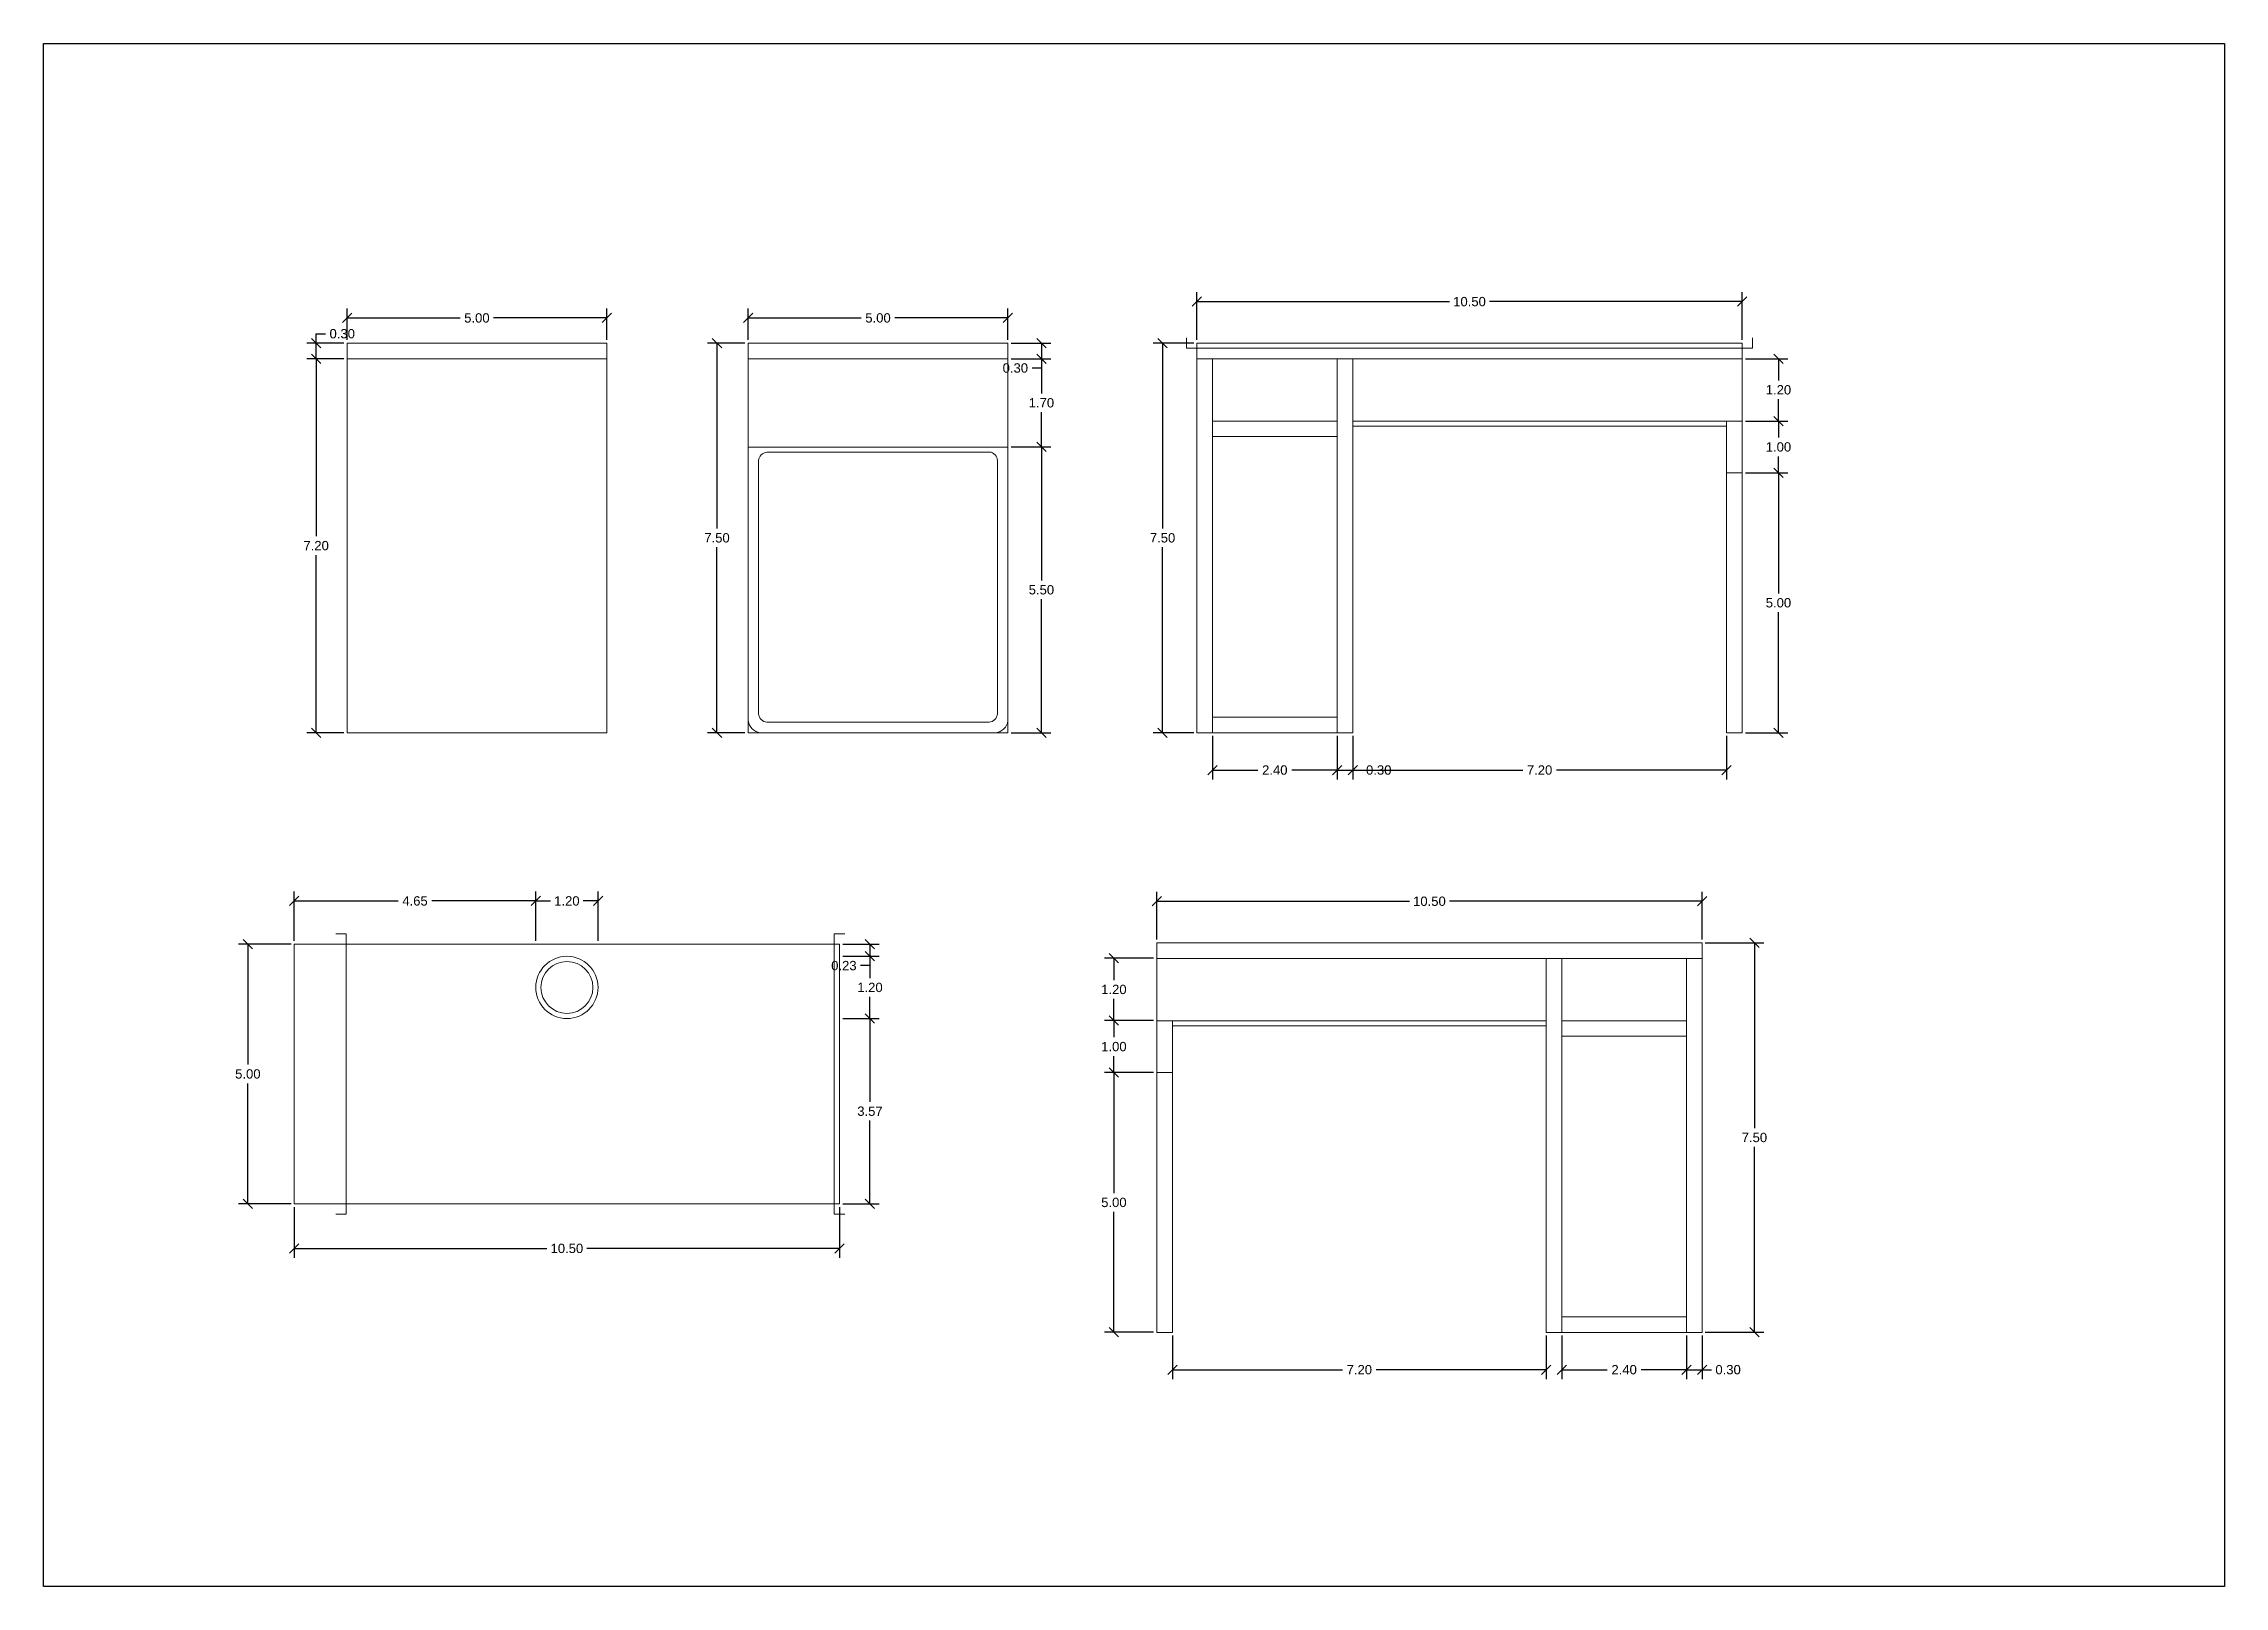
# Model space of a CAD drawing. Header units: centimetres. Extents: x -239 to 1959, y -161 to 626.
# Drawn here: x 314.11 to 356.11, y 596.29 to 625.99 of the extents above; entities that cross this region are included whole.
import ezdxf

# ---------------------------------------------------------------- set-up
doc = ezdxf.new("R2010")
doc.units = ezdxf.units.CM
doc.header["$MEASUREMENT"] = 0
doc.layers.add('linee prospetti', color=1, linetype='Continuous', lineweight=18)
doc.layers.add('quote', color=7, linetype='Continuous', lineweight=5)
doc.styles.get("Standard").update_dxf_attribs({"font": 'Arial.ttf'})
doc.dimstyles.new('quote', dxfattribs={"dimtxt": 0.18, "dimasz": 0.18, "dimexe": 0.18, "dimexo": 0.0625, "dimgap": 0.09, "dimtad": 0, "dimtih": 1, "dimtoh": 1, "dimzin": 0, "dimdsep": 46, "dimtxsty": 'Standard', "dimblk": 'OBLIQUE', "dimblk1": 'OBLIQUE', "dimblk2": 'OBLIQUE', "dimcen": 0.09, "dimadec": 0, "dimazin": 0, "dimtfac": 1, "dimtofl": 0, "dimtmove": 0, "dimatfit": 3, "dimldrblk": 'OBLIQUE', "dimfxl": 1, "dimtolj": 1, "dimtzin": 0, "dimarcsym": 0})
doc.dimstyles.get("Standard").update_dxf_attribs({"dimtxt": 0.18, "dimasz": 0.18, "dimexe": 0.18, "dimexo": 0.0625, "dimgap": 0.09, "dimtad": 0, "dimtih": 1, "dimtoh": 1, "dimdec": 4, "dimzin": 0, "dimdsep": 46, "dimtxsty": 'Standard', "dimcen": 0.09, "dimadec": 0, "dimazin": 0, "dimtfac": 1, "dimtdec": 4, "dimtofl": 0, "dimtmove": 0, "dimatfit": 3, "dimfxl": 1, "dimtolj": 1, "dimtzin": 0, "dimarcsym": 0})

msp = doc.modelspace()

# ---------------------------------------------------------------- blocks, each defined once
blk = doc.blocks.new('_Oblique')
at = {"color": 0, "linetype": 'ByBlock', "lineweight": -2}
blk.add_line((-0.5, -0.5), (0.5, 0.5), dxfattribs=at)
blk = doc.blocks.new('*D515')
at = {"color": 0, "lineweight": -2, "transparency": 16777216}
for p, q in [((319.893, 619.927), (319.18, 619.927)), ((319.36, 619.927), (319.36, 616.508)), ((319.36, 612.727), (319.36, 616.146)), ((319.893, 612.727), (319.18, 612.727))]:
    blk.add_line(p, q, dxfattribs=at)
at = {"layer": 'Defpoints', "color": 0, "transparency": 16777216}
for p in [(319.36, 619.927), (319.956, 619.927), (319.956, 612.727)]:
    blk.add_point(p, dxfattribs=at)
at = {"color": 0, "lineweight": -2, "transparency": 16777216, "xscale": 0.18, "yscale": 0.18, "zscale": 0.18}
for p, rotation in [((319.36, 619.927), 90), ((319.36, 612.727), 270)]:
    blk.add_blockref('_Oblique', p, dxfattribs=dict(at, rotation=rotation))
at = {"color": 0, "transparency": 16777216, "insert": (319.36, 616.327), "char_height": 0.18, "attachment_point": 5}
blk.add_mtext('\\A1;7.20', dxfattribs=at)
blk = doc.blocks.new('*D516')
at = {"color": 0, "lineweight": -2, "transparency": 16777216}
for p, q in [((319.956, 620.289), (319.956, 620.891)), ((324.956, 620.289), (324.956, 620.891)), ((319.956, 620.711), (322.134, 620.711)), ((324.956, 620.711), (322.778, 620.711))]:
    blk.add_line(p, q, dxfattribs=at)
at = {"layer": 'Defpoints', "color": 0, "transparency": 16777216}
for p in [(324.956, 620.711), (319.956, 620.227), (324.956, 620.227)]:
    blk.add_point(p, dxfattribs=at)
at = {"color": 0, "lineweight": -2, "transparency": 16777216, "xscale": 0.18, "yscale": 0.18, "zscale": 0.18, "rotation": 180}
blk.add_blockref('_Oblique', (319.956, 620.711), dxfattribs=at)
at = {"color": 0, "lineweight": -2, "transparency": 16777216, "xscale": 0.18, "yscale": 0.18, "zscale": 0.18}
blk.add_blockref('_Oblique', (324.956, 620.711), dxfattribs=at)
at = {"color": 0, "transparency": 16777216, "insert": (322.456, 620.711), "char_height": 0.18, "attachment_point": 5}
blk.add_mtext('\\A1;5.00', dxfattribs=at)
blk = doc.blocks.new('*D517')
at = {"color": 0, "lineweight": -2, "transparency": 16777216}
for p, q in [((319.36, 620.227), (319.36, 620.407)), ((319.36, 620.407), (319.54, 620.407)), ((319.893, 620.227), (319.18, 620.227)), ((319.893, 619.927), (319.18, 619.927)), ((319.36, 619.927), (319.36, 620.227))]:
    blk.add_line(p, q, dxfattribs=at)
at = {"layer": 'Defpoints', "color": 0, "transparency": 16777216}
for p in [(319.36, 620.227), (319.956, 620.227), (319.956, 619.927)]:
    blk.add_point(p, dxfattribs=at)
at = {"color": 0, "lineweight": -2, "transparency": 16777216, "xscale": 0.18, "yscale": 0.18, "zscale": 0.18}
for p, rotation in [((319.36, 620.227), 90), ((319.36, 619.927), 270)]:
    blk.add_blockref('_Oblique', p, dxfattribs=dict(at, rotation=rotation))
at = {"color": 0, "transparency": 16777216, "insert": (319.862, 620.407), "char_height": 0.18, "attachment_point": 5}
blk.add_mtext('\\A1;0.30', dxfattribs=at)
blk = doc.blocks.new('*D519')
at = {"color": 0, "lineweight": -2, "transparency": 16777216}
for p, q in [((327.619, 620.227), (326.9, 620.227)), ((327.08, 620.227), (327.08, 616.658)), ((327.08, 612.727), (327.08, 616.296)), ((327.619, 612.727), (326.9, 612.727))]:
    blk.add_line(p, q, dxfattribs=at)
at = {"layer": 'Defpoints', "color": 0, "transparency": 16777216}
for p in [(327.08, 620.227), (327.681, 620.227), (327.681, 612.727)]:
    blk.add_point(p, dxfattribs=at)
at = {"color": 0, "lineweight": -2, "transparency": 16777216, "xscale": 0.18, "yscale": 0.18, "zscale": 0.18}
for p, rotation in [((327.08, 620.227), 90), ((327.08, 612.727), 270)]:
    blk.add_blockref('_Oblique', p, dxfattribs=dict(at, rotation=rotation))
at = {"color": 0, "transparency": 16777216, "insert": (327.08, 616.477), "char_height": 0.18, "attachment_point": 5}
blk.add_mtext('\\A1;7.50', dxfattribs=at)
blk = doc.blocks.new('*D520')
at = {"color": 0, "lineweight": -2, "transparency": 16777216}
for p, q in [((332.744, 620.227), (333.508, 620.227)), ((332.744, 619.927), (333.508, 619.927)), ((333.328, 620.227), (333.328, 619.927)), ((333.328, 619.927), (333.328, 619.747)), ((333.328, 619.747), (333.148, 619.747))]:
    blk.add_line(p, q, dxfattribs=at)
at = {"layer": 'Defpoints', "color": 0, "transparency": 16777216}
for p in [(332.681, 620.227), (332.681, 619.927), (333.328, 619.927)]:
    blk.add_point(p, dxfattribs=at)
at = {"color": 0, "lineweight": -2, "transparency": 16777216, "xscale": 0.18, "yscale": 0.18, "zscale": 0.18}
for p, rotation in [((333.328, 620.227), 90), ((333.328, 619.927), 270)]:
    blk.add_blockref('_Oblique', p, dxfattribs=dict(at, rotation=rotation))
at = {"color": 0, "transparency": 16777216, "insert": (332.826, 619.747), "char_height": 0.18, "attachment_point": 5}
blk.add_mtext('\\A1;0.30', dxfattribs=at)
blk = doc.blocks.new('*D521')
at = {"color": 0, "lineweight": -2, "transparency": 16777216}
for p, q in [((332.744, 619.927), (333.508, 619.927)), ((333.328, 619.927), (333.328, 619.258)), ((333.328, 618.227), (333.328, 618.896)), ((332.744, 618.227), (333.508, 618.227))]:
    blk.add_line(p, q, dxfattribs=at)
at = {"layer": 'Defpoints', "color": 0, "transparency": 16777216}
for p in [(332.681, 619.927), (332.681, 618.227), (333.328, 618.227)]:
    blk.add_point(p, dxfattribs=at)
at = {"color": 0, "lineweight": -2, "transparency": 16777216, "xscale": 0.18, "yscale": 0.18, "zscale": 0.18}
for p, rotation in [((333.328, 619.927), 90), ((333.328, 618.227), 270)]:
    blk.add_blockref('_Oblique', p, dxfattribs=dict(at, rotation=rotation))
at = {"color": 0, "transparency": 16777216, "insert": (333.328, 619.077), "char_height": 0.18, "attachment_point": 5}
blk.add_mtext('\\A1;1.70', dxfattribs=at)
blk = doc.blocks.new('*D522')
at = {"color": 0, "lineweight": -2, "transparency": 16777216}
for p, q in [((332.744, 618.227), (333.508, 618.227)), ((333.328, 618.227), (333.328, 615.658)), ((333.328, 612.727), (333.328, 615.296)), ((332.744, 612.727), (333.508, 612.727))]:
    blk.add_line(p, q, dxfattribs=at)
at = {"layer": 'Defpoints', "color": 0, "transparency": 16777216}
for p in [(332.681, 618.227), (332.681, 612.727), (333.328, 612.727)]:
    blk.add_point(p, dxfattribs=at)
at = {"color": 0, "lineweight": -2, "transparency": 16777216, "xscale": 0.18, "yscale": 0.18, "zscale": 0.18}
for p, rotation in [((333.328, 618.227), 90), ((333.328, 612.727), 270)]:
    blk.add_blockref('_Oblique', p, dxfattribs=dict(at, rotation=rotation))
at = {"color": 0, "transparency": 16777216, "insert": (333.328, 615.477), "char_height": 0.18, "attachment_point": 5}
blk.add_mtext('\\A1;5.50', dxfattribs=at)
blk = doc.blocks.new('*D518')
at = {"color": 0, "lineweight": -2, "transparency": 16777216}
for p, q in [((327.681, 620.289), (327.681, 620.891)), ((332.681, 620.289), (332.681, 620.891)), ((327.681, 620.711), (329.859, 620.711)), ((332.681, 620.711), (330.504, 620.711))]:
    blk.add_line(p, q, dxfattribs=at)
at = {"layer": 'Defpoints', "color": 0, "transparency": 16777216}
for p in [(332.681, 620.711), (327.681, 620.227), (332.681, 620.227)]:
    blk.add_point(p, dxfattribs=at)
at = {"color": 0, "lineweight": -2, "transparency": 16777216, "xscale": 0.18, "yscale": 0.18, "zscale": 0.18, "rotation": 180}
blk.add_blockref('_Oblique', (327.681, 620.711), dxfattribs=at)
at = {"color": 0, "lineweight": -2, "transparency": 16777216, "xscale": 0.18, "yscale": 0.18, "zscale": 0.18}
blk.add_blockref('_Oblique', (332.681, 620.711), dxfattribs=at)
at = {"color": 0, "transparency": 16777216, "insert": (330.181, 620.711), "char_height": 0.18, "attachment_point": 5}
blk.add_mtext('\\A1;5.00', dxfattribs=at)
blk = doc.blocks.new('*D523')
at = {"color": 0, "lineweight": -2, "transparency": 16777216}
for p, q in [((336.261, 620.227), (335.481, 620.227)), ((335.661, 620.227), (335.661, 616.658)), ((335.661, 612.727), (335.661, 616.296)), ((336.261, 612.727), (335.481, 612.727))]:
    blk.add_line(p, q, dxfattribs=at)
at = {"layer": 'Defpoints', "color": 0, "transparency": 16777216}
for p in [(335.661, 620.227), (336.323, 620.227), (336.323, 612.727)]:
    blk.add_point(p, dxfattribs=at)
at = {"color": 0, "lineweight": -2, "transparency": 16777216, "xscale": 0.18, "yscale": 0.18, "zscale": 0.18}
for p, rotation in [((335.661, 620.227), 90), ((335.661, 612.727), 270)]:
    blk.add_blockref('_Oblique', p, dxfattribs=dict(at, rotation=rotation))
at = {"color": 0, "transparency": 16777216, "insert": (335.661, 616.477), "char_height": 0.18, "attachment_point": 5}
blk.add_mtext('\\A1;7.50', dxfattribs=at)
blk = doc.blocks.new('*D524')
at = {"color": 0, "lineweight": -2, "transparency": 16777216}
for p, q in [((336.323, 620.289), (336.323, 621.205)), ((346.823, 620.289), (346.823, 621.205)), ((336.323, 621.025), (341.189, 621.025)), ((346.823, 621.025), (341.958, 621.025))]:
    blk.add_line(p, q, dxfattribs=at)
at = {"layer": 'Defpoints', "color": 0, "transparency": 16777216}
for p in [(346.823, 621.025), (336.323, 620.227), (346.823, 620.227)]:
    blk.add_point(p, dxfattribs=at)
at = {"color": 0, "lineweight": -2, "transparency": 16777216, "xscale": 0.18, "yscale": 0.18, "zscale": 0.18, "rotation": 180}
blk.add_blockref('_Oblique', (336.323, 621.025), dxfattribs=at)
at = {"color": 0, "lineweight": -2, "transparency": 16777216, "xscale": 0.18, "yscale": 0.18, "zscale": 0.18}
blk.add_blockref('_Oblique', (346.823, 621.025), dxfattribs=at)
at = {"color": 0, "transparency": 16777216, "insert": (341.573, 621.025), "char_height": 0.18, "attachment_point": 5}
blk.add_mtext('\\A1;10.50', dxfattribs=at)
blk = doc.blocks.new('*D525')
at = {"color": 0, "lineweight": -2, "transparency": 16777216}
for p, q in [((336.623, 612.664), (336.623, 611.827)), ((339.023, 612.664), (339.023, 611.827)), ((336.623, 612.007), (337.498, 612.007)), ((339.023, 612.007), (338.149, 612.007))]:
    blk.add_line(p, q, dxfattribs=at)
at = {"layer": 'Defpoints', "color": 0, "transparency": 16777216}
for p in [(336.623, 612.727), (339.023, 612.727), (339.023, 612.007)]:
    blk.add_point(p, dxfattribs=at)
at = {"color": 0, "lineweight": -2, "transparency": 16777216, "xscale": 0.18, "yscale": 0.18, "zscale": 0.18, "rotation": 180}
blk.add_blockref('_Oblique', (336.623, 612.007), dxfattribs=at)
at = {"color": 0, "lineweight": -2, "transparency": 16777216, "xscale": 0.18, "yscale": 0.18, "zscale": 0.18}
blk.add_blockref('_Oblique', (339.023, 612.007), dxfattribs=at)
at = {"color": 0, "transparency": 16777216, "insert": (337.823, 612.007), "char_height": 0.18, "attachment_point": 5}
blk.add_mtext('\\A1;2.40', dxfattribs=at)
blk = doc.blocks.new('*D527')
at = {"color": 0, "lineweight": -2, "transparency": 16777216}
for p, q in [((339.323, 612.664), (339.323, 611.827)), ((346.523, 612.664), (346.523, 611.827)), ((339.323, 612.007), (342.6, 612.007)), ((346.523, 612.007), (343.247, 612.007))]:
    blk.add_line(p, q, dxfattribs=at)
at = {"layer": 'Defpoints', "color": 0, "transparency": 16777216}
for p in [(339.323, 612.727), (346.523, 612.727), (346.523, 612.007)]:
    blk.add_point(p, dxfattribs=at)
at = {"color": 0, "lineweight": -2, "transparency": 16777216, "xscale": 0.18, "yscale": 0.18, "zscale": 0.18, "rotation": 180}
blk.add_blockref('_Oblique', (339.323, 612.007), dxfattribs=at)
at = {"color": 0, "lineweight": -2, "transparency": 16777216, "xscale": 0.18, "yscale": 0.18, "zscale": 0.18}
blk.add_blockref('_Oblique', (346.523, 612.007), dxfattribs=at)
at = {"color": 0, "transparency": 16777216, "insert": (342.923, 612.007), "char_height": 0.18, "attachment_point": 5}
blk.add_mtext('\\A1;7.20', dxfattribs=at)
blk = doc.blocks.new('*D528')
at = {"color": 0, "lineweight": -2, "transparency": 16777216}
for p, q in [((346.886, 619.927), (347.703, 619.927)), ((347.523, 619.927), (347.523, 619.508)), ((347.523, 618.727), (347.523, 619.146)), ((346.886, 618.727), (347.703, 618.727))]:
    blk.add_line(p, q, dxfattribs=at)
at = {"layer": 'Defpoints', "color": 0, "transparency": 16777216}
for p in [(346.823, 619.927), (346.823, 618.727), (347.523, 618.727)]:
    blk.add_point(p, dxfattribs=at)
at = {"color": 0, "lineweight": -2, "transparency": 16777216, "xscale": 0.18, "yscale": 0.18, "zscale": 0.18}
for p, rotation in [((347.523, 619.927), 90), ((347.523, 618.727), 270)]:
    blk.add_blockref('_Oblique', p, dxfattribs=dict(at, rotation=rotation))
at = {"color": 0, "transparency": 16777216, "insert": (347.523, 619.327), "char_height": 0.18, "attachment_point": 5}
blk.add_mtext('\\A1;1.20', dxfattribs=at)
blk = doc.blocks.new('*D529')
at = {"color": 0, "lineweight": -2, "transparency": 16777216}
for p, q in [((346.886, 618.727), (347.703, 618.727)), ((347.523, 618.727), (347.523, 618.408)), ((347.523, 617.727), (347.523, 618.046)), ((346.886, 617.727), (347.703, 617.727))]:
    blk.add_line(p, q, dxfattribs=at)
at = {"layer": 'Defpoints', "color": 0, "transparency": 16777216}
for p in [(346.823, 618.727), (346.823, 617.727), (347.523, 617.727)]:
    blk.add_point(p, dxfattribs=at)
at = {"color": 0, "lineweight": -2, "transparency": 16777216, "xscale": 0.18, "yscale": 0.18, "zscale": 0.18}
for p, rotation in [((347.523, 618.727), 90), ((347.523, 617.727), 270)]:
    blk.add_blockref('_Oblique', p, dxfattribs=dict(at, rotation=rotation))
at = {"color": 0, "transparency": 16777216, "insert": (347.523, 618.227), "char_height": 0.18, "attachment_point": 5}
blk.add_mtext('\\A1;1.00', dxfattribs=at)
blk = doc.blocks.new('*D530')
at = {"color": 0, "lineweight": -2, "transparency": 16777216}
for p, q in [((346.886, 617.727), (347.703, 617.727)), ((347.523, 617.727), (347.523, 615.408)), ((347.523, 612.727), (347.523, 615.046)), ((346.886, 612.727), (347.703, 612.727))]:
    blk.add_line(p, q, dxfattribs=at)
at = {"layer": 'Defpoints', "color": 0, "transparency": 16777216}
for p in [(346.823, 617.727), (346.823, 612.727), (347.523, 612.727)]:
    blk.add_point(p, dxfattribs=at)
at = {"color": 0, "lineweight": -2, "transparency": 16777216, "xscale": 0.18, "yscale": 0.18, "zscale": 0.18}
for p, rotation in [((347.523, 617.727), 90), ((347.523, 612.727), 270)]:
    blk.add_blockref('_Oblique', p, dxfattribs=dict(at, rotation=rotation))
at = {"color": 0, "transparency": 16777216, "insert": (347.523, 615.227), "char_height": 0.18, "attachment_point": 5}
blk.add_mtext('\\A1;5.00', dxfattribs=at)
blk = doc.blocks.new('*D536')
at = {"color": 0, "lineweight": -2, "transparency": 16777216}
for p, q in [((318.877, 608.657), (317.865, 608.657)), ((318.045, 608.657), (318.045, 606.338)), ((318.045, 603.657), (318.045, 605.976)), ((318.877, 603.657), (317.865, 603.657))]:
    blk.add_line(p, q, dxfattribs=at)
at = {"layer": 'Defpoints', "color": 0, "transparency": 16777216}
for p in [(318.045, 608.657), (318.939, 608.657), (318.939, 603.657)]:
    blk.add_point(p, dxfattribs=at)
at = {"color": 0, "lineweight": -2, "transparency": 16777216, "xscale": 0.18, "yscale": 0.18, "zscale": 0.18}
for p, rotation in [((318.045, 608.657), 90), ((318.045, 603.657), 270)]:
    blk.add_blockref('_Oblique', p, dxfattribs=dict(at, rotation=rotation))
at = {"color": 0, "transparency": 16777216, "insert": (318.045, 606.157), "char_height": 0.18, "attachment_point": 5}
blk.add_mtext('\\A1;5.00', dxfattribs=at)
blk = doc.blocks.new('*D537')
at = {"color": 0, "lineweight": -2, "transparency": 16777216}
for p, q in [((318.939, 603.594), (318.939, 602.618)), ((329.439, 603.594), (329.439, 602.618)), ((318.939, 602.798), (323.805, 602.798)), ((329.439, 602.798), (324.574, 602.798))]:
    blk.add_line(p, q, dxfattribs=at)
at = {"layer": 'Defpoints', "color": 0, "transparency": 16777216}
for p in [(318.939, 603.657), (329.439, 603.657), (329.439, 602.798)]:
    blk.add_point(p, dxfattribs=at)
at = {"color": 0, "lineweight": -2, "transparency": 16777216, "xscale": 0.18, "yscale": 0.18, "zscale": 0.18, "rotation": 180}
blk.add_blockref('_Oblique', (318.939, 602.798), dxfattribs=at)
at = {"color": 0, "lineweight": -2, "transparency": 16777216, "xscale": 0.18, "yscale": 0.18, "zscale": 0.18}
blk.add_blockref('_Oblique', (329.439, 602.798), dxfattribs=at)
at = {"color": 0, "transparency": 16777216, "insert": (324.189, 602.798), "char_height": 0.18, "attachment_point": 5}
blk.add_mtext('\\A1;10.50', dxfattribs=at)
blk = doc.blocks.new('*D532')
at = {"color": 0, "lineweight": -2, "transparency": 16777216}
for p, q in [((329.502, 608.422), (330.206, 608.422)), ((330.026, 608.422), (330.026, 608.003)), ((330.026, 607.222), (330.026, 607.641)), ((329.502, 607.222), (330.206, 607.222))]:
    blk.add_line(p, q, dxfattribs=at)
at = {"layer": 'Defpoints', "color": 0, "transparency": 16777216}
for p in [(329.439, 608.422), (329.439, 607.222), (330.026, 607.222)]:
    blk.add_point(p, dxfattribs=at)
at = {"color": 0, "lineweight": -2, "transparency": 16777216, "xscale": 0.18, "yscale": 0.18, "zscale": 0.18}
for p, rotation in [((330.026, 608.422), 90), ((330.026, 607.222), 270)]:
    blk.add_blockref('_Oblique', p, dxfattribs=dict(at, rotation=rotation))
at = {"color": 0, "transparency": 16777216, "insert": (330.026, 607.822), "char_height": 0.18, "attachment_point": 5}
blk.add_mtext('\\A1;1.20', dxfattribs=at)
blk = doc.blocks.new('*D534')
at = {"color": 0, "lineweight": -2, "transparency": 16777216}
for p, q in [((318.939, 608.719), (318.939, 609.667)), ((318.939, 609.487), (320.937, 609.487)), ((323.589, 609.487), (321.591, 609.487)), ((323.589, 608.719), (323.589, 609.667))]:
    blk.add_line(p, q, dxfattribs=at)
at = {"layer": 'Defpoints', "color": 0, "transparency": 16777216}
for p in [(318.939, 609.487), (318.939, 608.657), (323.589, 608.657)]:
    blk.add_point(p, dxfattribs=at)
at = {"color": 0, "lineweight": -2, "transparency": 16777216, "xscale": 0.18, "yscale": 0.18, "zscale": 0.18, "rotation": 180}
blk.add_blockref('_Oblique', (318.939, 609.487), dxfattribs=at)
at = {"color": 0, "lineweight": -2, "transparency": 16777216, "xscale": 0.18, "yscale": 0.18, "zscale": 0.18}
blk.add_blockref('_Oblique', (323.589, 609.487), dxfattribs=at)
at = {"color": 0, "transparency": 16777216, "insert": (321.264, 609.487), "char_height": 0.18, "attachment_point": 5}
blk.add_mtext('\\A1;4.65', dxfattribs=at)
blk = doc.blocks.new('*D535')
at = {"color": 0, "lineweight": -2, "transparency": 16777216}
for p, q in [((323.589, 608.719), (323.589, 609.667)), ((323.589, 609.487), (323.875, 609.487)), ((324.789, 609.487), (324.504, 609.487)), ((324.789, 608.719), (324.789, 609.667))]:
    blk.add_line(p, q, dxfattribs=at)
at = {"layer": 'Defpoints', "color": 0, "transparency": 16777216}
for p in [(324.789, 609.487), (323.589, 608.657), (324.789, 608.657)]:
    blk.add_point(p, dxfattribs=at)
at = {"color": 0, "lineweight": -2, "transparency": 16777216, "xscale": 0.18, "yscale": 0.18, "zscale": 0.18, "rotation": 180}
blk.add_blockref('_Oblique', (323.589, 609.487), dxfattribs=at)
at = {"color": 0, "lineweight": -2, "transparency": 16777216, "xscale": 0.18, "yscale": 0.18, "zscale": 0.18}
blk.add_blockref('_Oblique', (324.789, 609.487), dxfattribs=at)
at = {"color": 0, "transparency": 16777216, "insert": (324.189, 609.487), "char_height": 0.18, "attachment_point": 5}
blk.add_mtext('\\A1;1.20', dxfattribs=at)
blk = doc.blocks.new('*D538')
at = {"color": 0, "lineweight": -2, "transparency": 16777216}
for p, q in [((343.351, 601.12), (343.351, 600.283)), ((345.751, 601.12), (345.751, 600.283)), ((343.351, 600.463), (344.225, 600.463)), ((345.751, 600.463), (344.877, 600.463))]:
    blk.add_line(p, q, dxfattribs=at)
at = {"layer": 'Defpoints', "color": 0, "transparency": 16777216}
for p in [(343.351, 601.183), (345.751, 601.183), (345.751, 600.463)]:
    blk.add_point(p, dxfattribs=at)
at = {"color": 0, "lineweight": -2, "transparency": 16777216, "xscale": 0.18, "yscale": 0.18, "zscale": 0.18, "rotation": 180}
blk.add_blockref('_Oblique', (343.351, 600.463), dxfattribs=at)
at = {"color": 0, "lineweight": -2, "transparency": 16777216, "xscale": 0.18, "yscale": 0.18, "zscale": 0.18}
blk.add_blockref('_Oblique', (345.751, 600.463), dxfattribs=at)
at = {"color": 0, "transparency": 16777216, "insert": (344.551, 600.463), "char_height": 0.18, "attachment_point": 5}
blk.add_mtext('\\A1;2.40', dxfattribs=at)
blk = doc.blocks.new('*D539')
at = {"color": 0, "lineweight": -2, "transparency": 16777216}
for p, q in [((335.851, 601.12), (335.851, 600.283)), ((343.051, 601.12), (343.051, 600.283)), ((335.851, 600.463), (339.128, 600.463)), ((343.051, 600.463), (339.774, 600.463))]:
    blk.add_line(p, q, dxfattribs=at)
at = {"layer": 'Defpoints', "color": 0, "transparency": 16777216}
for p in [(335.851, 601.183), (343.051, 601.183), (343.051, 600.463)]:
    blk.add_point(p, dxfattribs=at)
at = {"color": 0, "lineweight": -2, "transparency": 16777216, "xscale": 0.18, "yscale": 0.18, "zscale": 0.18, "rotation": 180}
blk.add_blockref('_Oblique', (335.851, 600.463), dxfattribs=at)
at = {"color": 0, "lineweight": -2, "transparency": 16777216, "xscale": 0.18, "yscale": 0.18, "zscale": 0.18}
blk.add_blockref('_Oblique', (343.051, 600.463), dxfattribs=at)
at = {"color": 0, "transparency": 16777216, "insert": (339.451, 600.463), "char_height": 0.18, "attachment_point": 5}
blk.add_mtext('\\A1;7.20', dxfattribs=at)
blk = doc.blocks.new('*D540')
at = {"color": 0, "lineweight": -2, "transparency": 16777216}
for p, q in [((345.751, 601.12), (345.751, 600.283)), ((346.051, 601.12), (346.051, 600.283)), ((345.751, 600.463), (346.051, 600.463)), ((346.051, 600.463), (346.231, 600.463))]:
    blk.add_line(p, q, dxfattribs=at)
at = {"layer": 'Defpoints', "color": 0, "transparency": 16777216}
for p in [(345.751, 601.183), (346.051, 601.183), (346.051, 600.463)]:
    blk.add_point(p, dxfattribs=at)
at = {"color": 0, "lineweight": -2, "transparency": 16777216, "xscale": 0.18, "yscale": 0.18, "zscale": 0.18, "rotation": 180}
blk.add_blockref('_Oblique', (345.751, 600.463), dxfattribs=at)
at = {"color": 0, "lineweight": -2, "transparency": 16777216, "xscale": 0.18, "yscale": 0.18, "zscale": 0.18}
blk.add_blockref('_Oblique', (346.051, 600.463), dxfattribs=at)
at = {"color": 0, "transparency": 16777216, "insert": (346.553, 600.463), "char_height": 0.18, "attachment_point": 5}
blk.add_mtext('\\A1;0.30', dxfattribs=at)
blk = doc.blocks.new('*D541')
at = {"color": 0, "lineweight": -2, "transparency": 16777216}
for p, q in [((335.551, 608.745), (335.551, 609.661)), ((335.551, 609.481), (340.416, 609.481)), ((346.051, 609.481), (341.185, 609.481)), ((346.051, 608.745), (346.051, 609.661))]:
    blk.add_line(p, q, dxfattribs=at)
at = {"layer": 'Defpoints', "color": 0, "transparency": 16777216}
for p in [(346.051, 609.481), (335.551, 608.683), (346.051, 608.683)]:
    blk.add_point(p, dxfattribs=at)
at = {"color": 0, "lineweight": -2, "transparency": 16777216, "xscale": 0.18, "yscale": 0.18, "zscale": 0.18, "rotation": 180}
blk.add_blockref('_Oblique', (335.551, 609.481), dxfattribs=at)
at = {"color": 0, "lineweight": -2, "transparency": 16777216, "xscale": 0.18, "yscale": 0.18, "zscale": 0.18}
blk.add_blockref('_Oblique', (346.051, 609.481), dxfattribs=at)
at = {"color": 0, "transparency": 16777216, "insert": (340.801, 609.481), "char_height": 0.18, "attachment_point": 5}
blk.add_mtext('\\A1;10.50', dxfattribs=at)
blk = doc.blocks.new('*D542')
at = {"color": 0, "lineweight": -2, "transparency": 16777216}
for p, q in [((335.488, 608.383), (334.544, 608.383)), ((334.724, 608.383), (334.724, 607.964)), ((334.724, 607.183), (334.724, 607.601)), ((335.488, 607.183), (334.544, 607.183))]:
    blk.add_line(p, q, dxfattribs=at)
at = {"layer": 'Defpoints', "color": 0, "transparency": 16777216}
for p in [(335.551, 608.383), (334.724, 607.183), (335.551, 607.183)]:
    blk.add_point(p, dxfattribs=at)
at = {"color": 0, "lineweight": -2, "transparency": 16777216, "xscale": 0.18, "yscale": 0.18, "zscale": 0.18}
for p, rotation in [((334.724, 608.383), 90), ((334.724, 607.183), 270)]:
    blk.add_blockref('_Oblique', p, dxfattribs=dict(at, rotation=rotation))
at = {"color": 0, "transparency": 16777216, "insert": (334.724, 607.783), "char_height": 0.18, "attachment_point": 5}
blk.add_mtext('\\A1;1.20', dxfattribs=at)
blk = doc.blocks.new('*D543')
at = {"color": 0, "lineweight": -2, "transparency": 16777216}
for p, q in [((335.488, 607.183), (334.544, 607.183)), ((334.724, 607.183), (334.724, 606.864)), ((334.724, 606.183), (334.724, 606.501)), ((335.488, 606.183), (334.544, 606.183))]:
    blk.add_line(p, q, dxfattribs=at)
at = {"layer": 'Defpoints', "color": 0, "transparency": 16777216}
for p in [(335.551, 607.183), (334.724, 606.183), (335.551, 606.183)]:
    blk.add_point(p, dxfattribs=at)
at = {"color": 0, "lineweight": -2, "transparency": 16777216, "xscale": 0.18, "yscale": 0.18, "zscale": 0.18}
for p, rotation in [((334.724, 607.183), 90), ((334.724, 606.183), 270)]:
    blk.add_blockref('_Oblique', p, dxfattribs=dict(at, rotation=rotation))
at = {"color": 0, "transparency": 16777216, "insert": (334.724, 606.683), "char_height": 0.18, "attachment_point": 5}
blk.add_mtext('\\A1;1.00', dxfattribs=at)
blk = doc.blocks.new('*D544')
at = {"color": 0, "lineweight": -2, "transparency": 16777216}
for p, q in [((335.488, 606.183), (334.544, 606.183)), ((334.724, 606.183), (334.724, 603.864)), ((334.724, 601.183), (334.724, 603.501)), ((335.488, 601.183), (334.544, 601.183))]:
    blk.add_line(p, q, dxfattribs=at)
at = {"layer": 'Defpoints', "color": 0, "transparency": 16777216}
for p in [(335.551, 606.183), (334.724, 601.183), (335.551, 601.183)]:
    blk.add_point(p, dxfattribs=at)
at = {"color": 0, "lineweight": -2, "transparency": 16777216, "xscale": 0.18, "yscale": 0.18, "zscale": 0.18}
for p, rotation in [((334.724, 606.183), 90), ((334.724, 601.183), 270)]:
    blk.add_blockref('_Oblique', p, dxfattribs=dict(at, rotation=rotation))
at = {"color": 0, "transparency": 16777216, "insert": (334.724, 603.683), "char_height": 0.18, "attachment_point": 5}
blk.add_mtext('\\A1;5.00', dxfattribs=at)
blk = doc.blocks.new('*D545')
at = {"color": 0, "lineweight": -2, "transparency": 16777216}
for p, q in [((346.113, 608.683), (347.24, 608.683)), ((347.06, 608.683), (347.06, 605.114)), ((347.06, 601.183), (347.06, 604.751)), ((346.113, 601.183), (347.24, 601.183))]:
    blk.add_line(p, q, dxfattribs=at)
at = {"layer": 'Defpoints', "color": 0, "transparency": 16777216}
for p in [(346.051, 608.683), (346.051, 601.183), (347.06, 601.183)]:
    blk.add_point(p, dxfattribs=at)
at = {"color": 0, "lineweight": -2, "transparency": 16777216, "xscale": 0.18, "yscale": 0.18, "zscale": 0.18}
for p, rotation in [((347.06, 608.683), 90), ((347.06, 601.183), 270)]:
    blk.add_blockref('_Oblique', p, dxfattribs=dict(at, rotation=rotation))
at = {"color": 0, "transparency": 16777216, "insert": (347.06, 604.933), "char_height": 0.18, "attachment_point": 5}
blk.add_mtext('\\A1;7.50', dxfattribs=at)
blk = doc.blocks.new('*D640')
at = {"layer": 'Defpoints', "color": 0, "transparency": 16777216}
for p in [(339.023, 612.727), (339.323, 612.727), (339.323, 612.007)]:
    blk.add_point(p, dxfattribs=at)
at = {"layer": 'quote', "color": 0, "lineweight": -2, "transparency": 16777216}
for p, q in [((339.023, 612.664), (339.023, 611.827)), ((339.323, 612.664), (339.323, 611.827)), ((339.023, 612.007), (339.323, 612.007)), ((339.323, 612.007), (339.503, 612.007))]:
    blk.add_line(p, q, dxfattribs=at)
at = {"layer": 'quote', "color": 0, "lineweight": -2, "transparency": 16777216, "xscale": 0.18, "yscale": 0.18, "zscale": 0.18, "rotation": 180}
blk.add_blockref('_Oblique', (339.023, 612.007), dxfattribs=at)
at = {"layer": 'quote', "color": 0, "lineweight": -2, "transparency": 16777216, "xscale": 0.18, "yscale": 0.18, "zscale": 0.18}
blk.add_blockref('_Oblique', (339.323, 612.007), dxfattribs=at)
at = {"layer": 'quote', "color": 0, "transparency": 16777216, "insert": (339.825, 612.007), "char_height": 0.18, "attachment_point": 5}
blk.add_mtext('\\A1;0.30', dxfattribs=at)
blk = doc.blocks.new('*D641')
at = {"layer": 'Defpoints', "color": 0, "transparency": 16777216}
for p in [(329.439, 608.657), (329.439, 608.422), (330.026, 608.422)]:
    blk.add_point(p, dxfattribs=at)
at = {"layer": 'quote', "color": 0, "lineweight": -2, "transparency": 16777216}
for p, q in [((329.502, 608.657), (330.206, 608.657)), ((330.026, 608.657), (330.026, 608.422)), ((329.502, 608.422), (330.206, 608.422)), ((330.026, 608.242), (329.846, 608.242)), ((330.026, 608.422), (330.026, 608.242))]:
    blk.add_line(p, q, dxfattribs=at)
at = {"layer": 'quote', "color": 0, "lineweight": -2, "transparency": 16777216, "xscale": 0.18, "yscale": 0.18, "zscale": 0.18}
for p, rotation in [((330.026, 608.657), 90), ((330.026, 608.422), 270)]:
    blk.add_blockref('_Oblique', p, dxfattribs=dict(at, rotation=rotation))
at = {"layer": 'quote', "color": 0, "transparency": 16777216, "insert": (329.524, 608.242), "char_height": 0.18, "attachment_point": 5}
blk.add_mtext('\\A1;0.23', dxfattribs=at)
blk = doc.blocks.new('*D642')
at = {"layer": 'Defpoints', "color": 0, "transparency": 16777216}
for p in [(329.439, 607.222), (330.026, 607.222), (329.439, 603.657)]:
    blk.add_point(p, dxfattribs=at)
at = {"layer": 'quote', "color": 0, "lineweight": -2, "transparency": 16777216}
for p, q in [((329.502, 607.222), (330.206, 607.222)), ((330.026, 607.222), (330.026, 605.621)), ((330.026, 603.657), (330.026, 605.258)), ((329.502, 603.657), (330.206, 603.657))]:
    blk.add_line(p, q, dxfattribs=at)
at = {"layer": 'quote', "color": 0, "lineweight": -2, "transparency": 16777216, "xscale": 0.18, "yscale": 0.18, "zscale": 0.18}
for p, rotation in [((330.026, 607.222), 90), ((330.026, 603.657), 270)]:
    blk.add_blockref('_Oblique', p, dxfattribs=dict(at, rotation=rotation))
at = {"layer": 'quote', "color": 0, "transparency": 16777216, "insert": (330.026, 605.439), "char_height": 0.18, "attachment_point": 5}
blk.add_mtext('\\A1;3.57', dxfattribs=at)

# ---------------------------------------------------------------- dimensions: what is measured, and where the dimension line sits
at = {"layer": 'quote'}
for base, p1, p2, picture, middle in [((346.82327, 621.02527), (336.32327, 620.22673), (346.82327, 620.22673), '*D524', (341.57327, 621.02527)), ((324.95595, 620.71133), (319.95595, 620.22673), (324.95595, 620.22673), '*D516', (322.45595, 620.71133)), ((332.68144, 620.71133), (327.68144, 620.22673), (332.68144, 620.22673), '*D518', (330.18144, 620.71133)), ((339.02327, 612.00743), (336.62327, 612.72673), (339.02327, 612.72673), '*D525', (337.82327, 612.00743)), ((346.52327, 612.00743), (339.32327, 612.72673), (346.52327, 612.72673), '*D527', (342.92327, 612.00743)), ((318.93937, 609.4867), (323.58937, 608.65679), (318.93937, 608.65679), '*D534', (321.26437, 609.4867)), ((324.78937, 609.4867), (323.58937, 608.65679), (324.78937, 608.65679), '*D535', (324.18937, 609.4867)), ((346.05082, 609.48123), (335.55082, 608.68268), (346.05082, 608.68268), '*D541', (340.80082, 609.48123)), ((329.43937, 602.79829), (318.93937, 603.65679), (329.43937, 603.65679), '*D537', (324.18937, 602.79829)), ((343.05082, 600.46339), (335.85082, 601.18268), (343.05082, 601.18268), '*D539', (339.45082, 600.46339)), ((345.75082, 600.46339), (343.35082, 601.18268), (345.75082, 601.18268), '*D538', (344.55082, 600.46339)), ((346.05082, 600.46339), (345.75082, 601.18268), (346.05082, 601.18268), '*D540', (346.55288, 600.46339))]:
    dim = msp.add_linear_dim(base=base, p1=p1, p2=p2, dimstyle='Standard', override={"dimdec": 2, "dimblk1": 'Oblique', "dimblk2": 'Oblique', "dimsah": 1})
    dim.commit()
    dim.dimension.update_dxf_attribs({"geometry": picture, "text_midpoint": middle})
for base, p1, p2, picture, middle in [((319.35959, 620.22673), (319.95595, 619.92673), (319.95595, 620.22673), '*D517', (319.86165, 620.40673)), ((319.35959, 619.92673), (319.95595, 612.72673), (319.95595, 619.92673), '*D515', (319.35959, 616.32673)), ((327.08038, 620.22673), (327.68144, 612.72673), (327.68144, 620.22673), '*D519', (327.08038, 616.47673)), ((333.32792, 619.92673), (332.68144, 620.22673), (332.68144, 619.92673), '*D520', (332.82586, 619.74673)), ((333.32792, 618.22673), (332.68144, 619.92673), (332.68144, 618.22673), '*D521', (333.32792, 619.07673)), ((335.66059, 620.22673), (336.32327, 612.72673), (336.32327, 620.22673), '*D523', (335.66059, 616.47673)), ((347.52286, 618.72673), (346.82327, 619.92673), (346.82327, 618.72673), '*D528', (347.52286, 619.32673)), ((347.52286, 617.72673), (346.82327, 618.72673), (346.82327, 617.72673), '*D529', (347.52286, 618.22673)), ((333.32792, 612.72673), (332.68144, 618.22673), (332.68144, 612.72673), '*D522', (333.32792, 615.47673)), ((347.52286, 612.72673), (346.82327, 617.72673), (346.82327, 612.72673), '*D530', (347.52286, 615.22673)), ((318.0449, 608.65679), (318.93937, 603.65679), (318.93937, 608.65679), '*D536', (318.0449, 606.15679)), ((347.05985, 601.18268), (346.05082, 608.68268), (346.05082, 601.18268), '*D545', (347.05985, 604.93268)), ((330.02607, 607.22208), (329.43937, 608.42208), (329.43937, 607.22208), '*D532', (330.02607, 607.82208)), ((334.72376, 607.18268), (335.55082, 608.38268), (335.55082, 607.18268), '*D542', (334.72376, 607.78268)), ((334.72376, 606.18268), (335.55082, 607.18268), (335.55082, 606.18268), '*D543', (334.72376, 606.68268)), ((334.72376, 601.18268), (335.55082, 606.18268), (335.55082, 601.18268), '*D544', (334.72376, 603.68268))]:
    dim = msp.add_linear_dim(base=base, p1=p1, p2=p2, angle=90, dimstyle='Standard', override={"dimdec": 2, "dimblk1": 'Oblique', "dimblk2": 'Oblique', "dimsah": 1})
    dim.commit()
    dim.dimension.update_dxf_attribs({"geometry": picture, "text_midpoint": middle})
dim = msp.add_linear_dim(base=(339.32327, 612.00743), p1=(339.02327, 612.72673), p2=(339.32327, 612.72673), dimstyle='quote', override={"dimtxt": 0.18}, dxfattribs=at)
dim.commit()
dim.dimension.update_dxf_attribs({"geometry": '*D640', "text_midpoint": (339.82533, 612.00743)})
for base, p1, p2, picture, middle in [((330.02607, 608.42208), (329.43937, 608.65679), (329.43937, 608.42208), '*D641', (329.52401, 608.24208)), ((330.02607, 607.22208), (329.43937, 603.65679), (329.43937, 607.22208), '*D642', (330.02607, 605.43944))]:
    dim = msp.add_linear_dim(base=base, p1=p1, p2=p2, angle=90, dimstyle='quote', dxfattribs=at)
    dim.commit()
    dim.dimension.update_dxf_attribs({"geometry": picture, "text_midpoint": middle})

# ---------------------------------------------------------------- linework, layer by layer
at = {"color": 3}
msp.add_lwpolyline([(314.11123, 596.2922), (314.11123, 625.9922), (356.11123, 625.9922), (356.11123, 596.2922)], close=True, dxfattribs=at)
at = {"layer": 'linee prospetti'}
for p, q in [((319.95595, 619.92673), (324.95595, 619.92673)), ((327.68144, 619.92673), (332.68144, 619.92673)), ((336.32327, 612.72673), (336.32327, 620.22673)), ((336.32327, 620.22673), (346.82327, 620.22673)), ((336.62327, 619.92673), (336.62327, 612.72673)), ((339.02327, 619.92673), (339.02327, 612.72673)), ((339.32327, 619.92673), (339.32327, 612.72673)), ((346.82327, 620.22673), (346.82327, 612.72673)), ((336.62327, 618.72673), (339.02327, 618.72673)), ((339.32327, 618.72673), (346.82327, 618.72673)), ((346.52327, 618.72673), (346.52327, 612.72673)), ((336.62327, 618.42673), (339.02327, 618.42673)), ((339.32327, 618.62673), (346.52327, 618.62673)), ((346.52327, 617.72673), (346.82327, 617.72673)), ((336.62327, 613.02673), (339.02327, 613.02673)), ((339.32327, 612.72673), (336.32327, 612.72673)), ((346.52327, 612.72673), (346.82327, 612.72673)), ((346.05082, 608.68268), (335.55082, 608.68268)), ((335.55082, 608.68268), (335.55082, 601.18268)), ((346.05082, 601.18268), (346.05082, 608.68268)), ((343.05082, 608.38268), (343.05082, 601.18268)), ((343.35082, 608.38268), (343.35082, 601.18268)), ((345.75082, 608.38268), (345.75082, 601.18268)), ((343.05082, 607.18268), (335.55082, 607.18268)), ((335.85082, 607.18268), (335.85082, 601.18268)), ((343.05082, 607.08268), (335.85082, 607.08268)), ((345.75082, 607.18268), (343.35082, 607.18268)), ((345.75082, 606.88268), (343.35082, 606.88268)), ((335.85082, 606.18268), (335.55082, 606.18268)), ((345.75082, 601.48268), (343.35082, 601.48268)), ((335.85082, 601.18268), (335.55082, 601.18268)), ((343.05082, 601.18268), (346.05082, 601.18268))]:
    msp.add_line(p, q, dxfattribs=at)
for points in [[(319.95595, 612.9551), (319.95595, 620.22673), (324.95595, 620.22673), (324.95595, 612.9551)], [(327.68144, 612.9551), (327.68144, 620.22673), (332.68144, 620.22673), (332.68144, 612.9551)], [(336.32327, 619.92673), (346.82327, 619.92673)], [(319.95595, 618.22673), (319.95595, 612.72673), (324.95595, 612.72673), (324.95595, 618.22673)], [(327.68144, 618.22673), (332.68144, 618.22673)], [(327.68144, 618.22673), (327.68144, 612.72673), (332.68144, 612.72673), (332.68144, 618.22673)], [(327.88144, 613.08843), (327.88144, 617.96503)], [(328.04113, 618.12673), (332.3591, 618.12673)], [(332.48144, 617.9735), (332.48144, 613.08843)], [(332.32175, 612.92673), (328.04113, 612.92673)], [(324.72741, 612.72673), (320.18449, 612.72673)], [(332.4529, 612.72673), (327.90998, 612.72673)], [(318.93937, 608.65679), (329.43937, 608.65679), (329.43937, 603.65679), (318.93937, 603.65679), (318.93937, 608.65679)], [(346.05082, 608.38268), (335.55082, 608.38268)]]:
    msp.add_lwpolyline(points, dxfattribs=at)
for radius in [0.6, 0.5]:
    msp.add_circle((324.18937, 607.82208), radius, dxfattribs=at)
for centre, radius, start, end in [((328.06255, 617.94588), 0.18211, 96.753634, 173.96423), ((332.30034, 617.95436), 0.18211, 353.96423, 71.174826), ((327.9456, 612.99091), 0.26658, 187.720679, 262.321507), ((328.06255, 613.10758), 0.18211, 186.03577, 263.246366), ((332.30034, 613.10758), 0.18211, 276.753634, 353.96423), ((332.41728, 612.99091), 0.26658, 277.678493, 352.279321)]:
    msp.add_arc(centre, radius, start, end, dxfattribs=at)
at = {"layer": 'quote'}
for p, q in [((336.12327, 620.12673), (336.12327, 620.32673)), ((336.32327, 620.12673), (336.12327, 620.12673)), ((336.32327, 620.12673), (346.82327, 620.12673)), ((346.82327, 620.12673), (347.02327, 620.12673)), ((347.02327, 620.12673), (347.02327, 620.32673)), ((319.93937, 608.85679), (319.73937, 608.85679)), ((319.93937, 608.65679), (319.93937, 608.85679)), ((329.33937, 608.65679), (329.33937, 608.85679)), ((329.33937, 608.85679), (329.53937, 608.85679)), ((329.33937, 608.65679), (329.33937, 603.65679)), ((329.33937, 603.65679), (329.33937, 603.45679)), ((329.33937, 603.45679), (329.53937, 603.45679))]:
    msp.add_line(p, q, dxfattribs=at)
msp.add_lwpolyline([(319.93937, 608.65679), (319.93937, 603.45679), (319.73937, 603.45679)], dxfattribs=at)

msp.set_redraw_order([(e.dxf.handle, doc.entitydb.next_handle()) for e in msp.query("TEXT MTEXT ATTDEF DIMENSION ARC_DIMENSION")])  # texts and dimensions are drawn at this point

doc.saveas('drawing.dxf')
